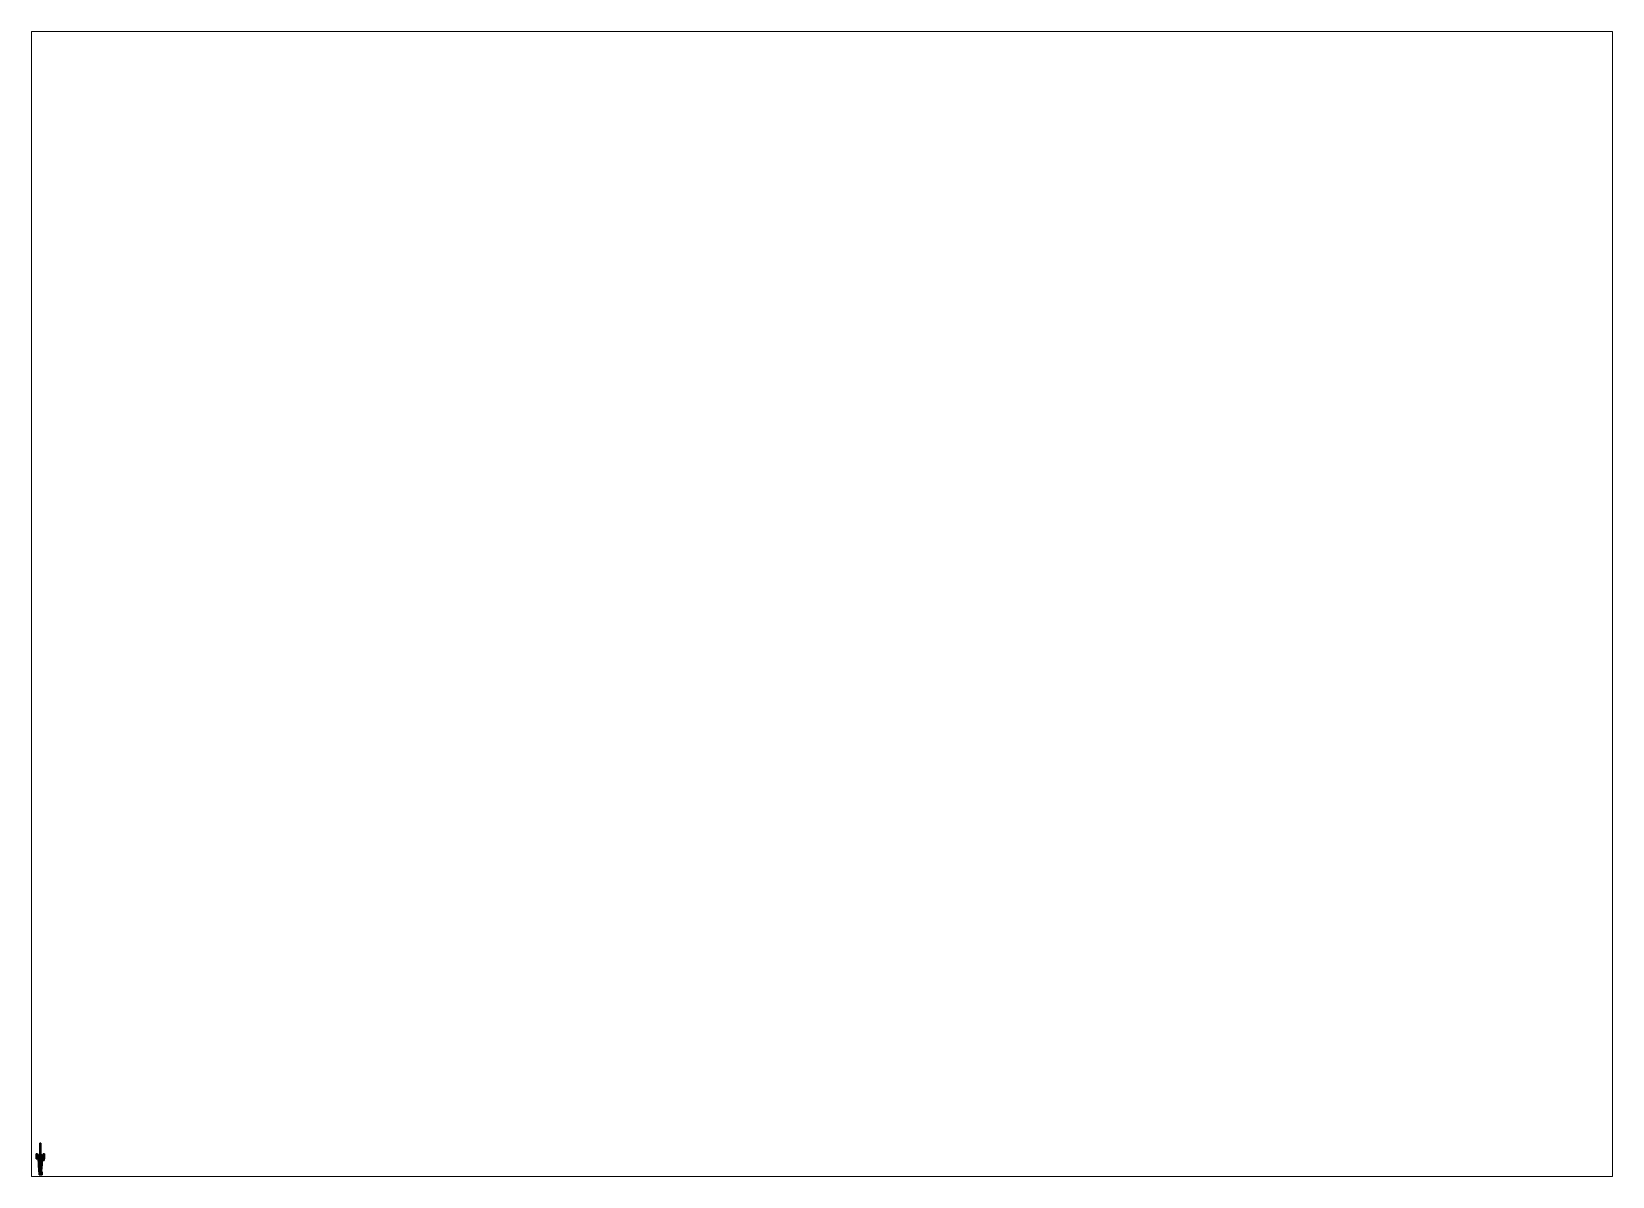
# Paper-space layout 'Layout1' of a CAD drawing. Header units: millimetres. Extents: x 28 to 251, y 20 to 181.
# The model-space entities are those that its viewports show. They can reach past a viewport. Long polylines and large blocks are cut down to what shows.
import ezdxf

# ---------------------------------------------------------------- set-up
doc = ezdxf.new("R2010")
doc.units = ezdxf.units.MM
for name, color, linetype in [('gun', 1, 'Continuous'), ('sleeve', 5, 'Continuous'), ('support', 6, 'Continuous'), ('turret', 3, 'Continuous'), ('wheels', 2, 'Continuous')]:
    doc.layers.add(name, color=color, linetype=linetype)

msp = doc.modelspace()

# ---------------------------------------------------------------- linework, layer by layer
for points in [[(-0.57, 0.16, 0.43), (-0.62, 0.14, 0.43), (-0.62, 0.14, 0.83), (-0.57, 0.16, 0.83)], [(-0.57, 0.06, 0.83), (-0.57, 0.16, 0.83), (-0.62, 0.14, 0.83), (-0.62, 0.09, 0.83)], [(-0.62, 0.14, 0.43), (-0.57, 0.16, 0.43), (-0.53, 0.14, 0.43), (-0.62, 0.09, 0.43)], [(-0.62, 0.14, 0.43), (-0.62, 0.09, 0.43), (-0.62, 0.09, 0.83), (-0.62, 0.14, 0.83)], [(-0.62, 0.09, 0.43), (-0.53, 0.14, 0.43), (-0.53, 0.09, 0.43), (-0.57, 0.06, 0.43)], [(-0.62, 0.09, 0.43), (-0.57, 0.06, 0.43), (-0.57, 0.06, 0.83), (-0.62, 0.09, 0.83)], [(-0.53, 0.14, 0.43), (-0.57, 0.16, 0.43), (-0.57, 0.16, 0.83), (-0.53, 0.14, 0.83)], [(-0.53, 0.09, 0.83), (-0.53, 0.14, 0.83), (-0.57, 0.16, 0.83), (-0.57, 0.06, 0.83)], [(0.57, 0.14, 0.48), (0.57, 0.14, 0.44), (-0.57, 0.14, 0.44), (-0.57, 0.14, 0.48)], [(-0.57, 0.14, 0.48), (-0.57, 0.14, 0.44), (-0.57, 0.08, 0.44), (-0.57, 0.08, 0.48)], [(-0.57, 0.14, 0.44), (0.57, 0.14, 0.44), (0.57, 0.08, 0.44), (-0.57, 0.08, 0.44)], [(-0.57, 0.08, 0.48), (0.57, 0.08, 0.48), (0.57, 0.14, 0.48), (-0.57, 0.14, 0.48)], [(-0.57, 0.06, 0.43), (-0.53, 0.09, 0.43), (-0.53, 0.09, 0.83), (-0.57, 0.06, 0.83)], [(-0.57, 0.08, 0.44), (0.57, 0.08, 0.44), (0.57, 0.08, 0.48), (-0.57, 0.08, 0.48)], [(-0.53, 0.09, 0.43), (-0.53, 0.14, 0.43), (-0.53, 0.14, 0.83), (-0.53, 0.09, 0.83)], [(0.16, 0.14, 0.54), (0.49, 0.14, 0.48), (-0.47, 0.14, 0.48), (-0.21, 0.14, 0.54)], [(-0.47, 0.08, 0.48), (0.49, 0.08, 0.48), (0.16, 0.08, 0.54), (-0.21, 0.08, 0.54)], [(-0.21, 0.14, 0.54), (-0.47, 0.14, 0.48), (-0.47, 0.08, 0.48), (-0.21, 0.08, 0.54)], [(-0.21, 0.19, 0.81), (-0.21, 0.27, 0.67), (-0.44, 0.27, 0.67), (-0.44, 0.19, 0.81)], [(-0.21, 0.27, 0.67), (-0.21, 0.19, 0.53), (-0.44, 0.19, 0.53), (-0.44, 0.27, 0.67)], [(-0.44, -0.05, 0.67), (-0.44, 0.27, 0.67), (-0.44, 0.19, 0.53), (-0.44, 0.03, 0.53)], [(-0.44, 0.03, 0.81), (-0.44, 0.19, 0.81), (-0.44, 0.27, 0.67), (-0.44, -0.05, 0.67)], [(-0.21, 0.03, 0.81), (-0.21, 0.19, 0.81), (-0.44, 0.19, 0.81), (-0.44, 0.03, 0.81)], [(-0.21, 0.19, 0.53), (-0.21, 0.03, 0.53), (-0.44, 0.03, 0.53), (-0.44, 0.19, 0.53)], [(-0.21, -0.05, 0.67), (-0.21, 0.03, 0.81), (-0.44, 0.03, 0.81), (-0.44, -0.05, 0.67)], [(-0.21, 0.03, 0.53), (-0.21, -0.05, 0.67), (-0.44, -0.05, 0.67), (-0.44, 0.03, 0.53)], [(-0.21, -0.05, 0.67), (-0.21, 0.27, 0.67), (-0.21, 0.19, 0.81), (-0.21, 0.03, 0.81)], [(-0.21, 0.03, 0.53), (-0.21, 0.19, 0.53), (-0.21, 0.27, 0.67), (-0.21, -0.05, 0.67)], [(-0.21, 0.08, 0.54), (0.16, 0.08, 0.54), (0.16, 0.14, 0.54), (-0.21, 0.14, 0.54)], [(-0.05, 0.06, 0.67), (-0.09, -0.02, 0.67), (-0.09, -0.02, 0.87), (-0.05, 0.06, 0.87)], [(0.09, -0.02, 0.67), (-0.09, -0.02, 0.67), (-0.05, 0.06, 0.67), (0.04, 0.06, 0.67)], [(0.04, 0.06, 0.67), (-0.05, 0.06, 0.67), (-0.05, 0.06, 0.87), (0.04, 0.06, 0.87)], [(1, 0, -6.46), (1, 0, -7.46), (0, 0, -7.46), (0, 0, -6.46)], [(1, 0, -7.46), (1, -1, -7.46), (0, -1, -7.46), (0, 0, -7.46)], [(0, 0, -7.46), (0, -1, -7.46), (0, -1, -6.46), (0, 0, -6.46)], [(0, 0, -6.46), (0, -1, -6.46), (1, -1, -6.46), (1, 0, -6.46)], [(0.09, -0.02, 0.67), (0.04, 0.06, 0.67), (0.04, 0.06, 0.87), (0.09, -0.02, 0.87)], [(0.16, 0.08, 0.54), (0.49, 0.08, 0.48), (0.49, 0.14, 0.48), (0.16, 0.14, 0.54)], [(0.44, 0.19, 0.81), (0.44, 0.27, 0.67), (0.21, 0.27, 0.67), (0.21, 0.19, 0.81)], [(0.44, 0.27, 0.67), (0.44, 0.19, 0.53), (0.21, 0.19, 0.53), (0.21, 0.27, 0.67)], [(0.21, 0.03, 0.81), (0.21, 0.19, 0.81), (0.21, 0.27, 0.67), (0.21, -0.05, 0.67)], [(0.21, -0.05, 0.67), (0.21, 0.27, 0.67), (0.21, 0.19, 0.53), (0.21, 0.03, 0.53)], [(0.44, 0.03, 0.81), (0.44, 0.19, 0.81), (0.21, 0.19, 0.81), (0.21, 0.03, 0.81)], [(0.44, 0.19, 0.53), (0.44, 0.03, 0.53), (0.21, 0.03, 0.53), (0.21, 0.19, 0.53)], [(0.44, -0.05, 0.67), (0.44, 0.03, 0.81), (0.21, 0.03, 0.81), (0.21, -0.05, 0.67)], [(0.44, 0.03, 0.53), (0.44, -0.05, 0.67), (0.21, -0.05, 0.67), (0.21, 0.03, 0.53)], [(0.44, 0.03, 0.53), (0.44, 0.19, 0.53), (0.44, 0.27, 0.67), (0.44, -0.05, 0.67)], [(0.44, -0.05, 0.67), (0.44, 0.27, 0.67), (0.44, 0.19, 0.81), (0.44, 0.03, 0.81)], [(0.57, 0.16, 0.43), (0.53, 0.14, 0.43), (0.53, 0.14, 0.83), (0.57, 0.16, 0.83)], [(0.57, 0.06, 0.83), (0.57, 0.16, 0.83), (0.53, 0.14, 0.83), (0.53, 0.09, 0.83)], [(0.53, 0.14, 0.43), (0.57, 0.16, 0.43), (0.62, 0.14, 0.43), (0.53, 0.09, 0.43)], [(0.53, 0.14, 0.43), (0.53, 0.09, 0.43), (0.53, 0.09, 0.83), (0.53, 0.14, 0.83)], [(0.53, 0.09, 0.43), (0.62, 0.14, 0.43), (0.62, 0.09, 0.43), (0.57, 0.06, 0.43)], [(0.53, 0.09, 0.43), (0.57, 0.06, 0.43), (0.57, 0.06, 0.83), (0.53, 0.09, 0.83)], [(0.62, 0.14, 0.43), (0.57, 0.16, 0.43), (0.57, 0.16, 0.83), (0.62, 0.14, 0.83)], [(0.62, 0.09, 0.83), (0.62, 0.14, 0.83), (0.57, 0.16, 0.83), (0.57, 0.06, 0.83)], [(0.57, 0.08, 0.48), (0.57, 0.08, 0.44), (0.57, 0.14, 0.44), (0.57, 0.14, 0.48)], [(0.57, 0.06, 0.43), (0.62, 0.09, 0.43), (0.62, 0.09, 0.83), (0.57, 0.06, 0.83)], [(0.62, 0.09, 0.43), (0.62, 0.14, 0.43), (0.62, 0.14, 0.83), (0.62, 0.09, 0.83)], [(1, -1, -6.46), (1, -1, -7.46), (1, 0, -7.46), (1, 0, -6.46)], [(0.6, -0.02, 0.78), (0.6, -0.02, 0.6), (-0.6, -0.02, 0.6), (-0.6, -0.02, 0.78)], [(-0.6, -0.02, 0.6), (-0.6, -0.33, 0.62), (-0.6, -0.33, 0.76), (-0.6, -0.02, 0.78)], [(0.6, -0.02, 0.6), (0.6, -0.33, 0.62), (-0.6, -0.33, 0.62), (-0.6, -0.02, 0.6)], [(-0.6, -0.02, 0.78), (-0.6, -0.33, 0.76), (0.6, -0.33, 0.76), (0.6, -0.02, 0.78)], [(-0.6, -0.33, 0.76), (-0.6, -0.33, 0.62), (0.6, -0.33, 0.62), (0.6, -0.33, 0.76)], [(-0.51, -0.27, 0.43), (-0.55, -0.31, 0.43), (-0.55, -0.31, 0.95), (-0.51, -0.27, 0.95)], [(-0.51, -0.27, 0.43), (-0.47, -0.31, 0.43), (-0.51, -0.35, 0.43), (-0.55, -0.31, 0.43)], [(-0.55, -0.31, 0.95), (-0.51, -0.35, 0.95), (-0.47, -0.31, 0.95), (-0.51, -0.27, 0.95)], [(-0.55, -0.31, 0.43), (-0.51, -0.35, 0.43), (-0.51, -0.35, 0.95), (-0.55, -0.31, 0.95)], [(-0.47, -0.31, 0.43), (-0.51, -0.27, 0.43), (-0.51, -0.27, 0.95), (-0.47, -0.31, 0.95)], [(-0.51, -0.35, 0.43), (-0.47, -0.31, 0.43), (-0.47, -0.31, 0.95), (-0.51, -0.35, 0.95)], [(-0.15, -0.33, 0.62), (-0.15, -0.84, 0.62), (-0.15, -0.84, 0.76), (-0.15, -0.33, 0.76)], [(0.15, -0.33, 0.76), (0.15, -0.33, 0.62), (-0.15, -0.33, 0.62), (-0.15, -0.33, 0.76)], [(0.15, -0.33, 0.62), (0.15, -0.84, 0.62), (-0.15, -0.84, 0.62), (-0.15, -0.33, 0.62)], [(-0.15, -0.33, 0.76), (-0.15, -0.84, 0.76), (0.15, -0.84, 0.76), (0.15, -0.33, 0.76)], [(-0.15, -0.84, 0.76), (-0.15, -0.84, 0.62), (0.15, -0.84, 0.62), (0.15, -0.84, 0.76)], [(-0.09, -0.02, 0.67), (-0.05, -0.1, 0.67), (-0.05, -0.1, 0.87), (-0.09, -0.02, 0.87)], [(0.04, -0.1, 0.67), (-0.05, -0.1, 0.67), (-0.09, -0.02, 0.67), (0.09, -0.02, 0.67)], [(-0.05, -0.1, 0.67), (0.04, -0.1, 0.67), (0.04, -0.1, 0.87), (-0.05, -0.1, 0.87)], [(0, -1, -6.46), (0, -1, -7.46), (1, -1, -7.46), (1, -1, -6.46)], [(0.04, -0.1, 0.67), (0.09, -0.02, 0.67), (0.09, -0.02, 0.87), (0.04, -0.1, 0.87)], [(0.15, -0.84, 0.76), (0.15, -0.84, 0.62), (0.15, -0.33, 0.62), (0.15, -0.33, 0.76)], [(0.51, -0.27, 0.43), (0.47, -0.31, 0.43), (0.47, -0.31, 0.95), (0.51, -0.27, 0.95)], [(0.51, -0.27, 0.43), (0.55, -0.31, 0.43), (0.51, -0.35, 0.43), (0.47, -0.31, 0.43)], [(0.47, -0.31, 0.95), (0.51, -0.35, 0.95), (0.55, -0.31, 0.95), (0.51, -0.27, 0.95)], [(0.47, -0.31, 0.43), (0.51, -0.35, 0.43), (0.51, -0.35, 0.95), (0.47, -0.31, 0.95)], [(0.55, -0.31, 0.43), (0.51, -0.27, 0.43), (0.51, -0.27, 0.95), (0.55, -0.31, 0.95)], [(0.51, -0.35, 0.43), (0.55, -0.31, 0.43), (0.55, -0.31, 0.95), (0.51, -0.35, 0.95)], [(0.6, -0.33, 0.76), (0.6, -0.33, 0.62), (0.6, -0.02, 0.6), (0.6, -0.02, 0.78)]]:
    msp.add_3dface(points)
at = {"layer": 'gun'}
for points in [[(-0.08, 1, 1.68), (-0.16, 1, 1.54), (-0.16, -0.59, 1.54), (-0.08, -0.59, 1.68)], [(-0.16, 1, 1.54), (-0.08, 1, 1.4), (-0.08, -0.59, 1.4), (-0.16, -0.59, 1.54)], [(0.16, 1, 1.54), (-0.16, 1, 1.54), (-0.08, 1, 1.68), (0.08, 1, 1.68)], [(0.08, 1, 1.4), (-0.08, 1, 1.4), (-0.16, 1, 1.54), (0.16, 1, 1.54)], [(-0.07, 2.01, 1.66), (-0.14, 2.01, 1.54), (-0.15, 1, 1.54), (-0.08, 1, 1.67)], [(-0.14, 2.01, 1.54), (-0.07, 2.01, 1.42), (-0.08, 1, 1.41), (-0.15, 1, 1.54)], [(0.14, 2.01, 1.54), (-0.14, 2.01, 1.54), (-0.07, 2.01, 1.66), (0.07, 2.01, 1.66)], [(0.07, 2.01, 1.42), (-0.07, 2.01, 1.42), (-0.14, 2.01, 1.54), (0.14, 2.01, 1.54)], [(-0.06, 3.65, 1.64), (-0.12, 3.65, 1.54), (-0.12, 2.01, 1.54), (-0.06, 2.01, 1.64)], [(-0.12, 3.65, 1.54), (-0.06, 3.65, 1.44), (-0.06, 2.01, 1.44), (-0.12, 2.01, 1.54)], [(0.12, 3.65, 1.54), (-0.12, 3.65, 1.54), (-0.06, 3.65, 1.64), (0.06, 3.65, 1.64)], [(0.06, 3.65, 1.44), (-0.06, 3.65, 1.44), (-0.12, 3.65, 1.54), (0.12, 3.65, 1.54)], [(-0.07, 2.01, 1.42), (0.07, 2.01, 1.42), (0.07, 1, 1.41), (-0.08, 1, 1.41)], [(0.08, 1, 1.68), (-0.08, 1, 1.68), (-0.08, -0.59, 1.68), (0.08, -0.59, 1.68)], [(-0.08, 1, 1.4), (0.08, 1, 1.4), (0.08, -0.59, 1.4), (-0.08, -0.59, 1.4)], [(0.07, 2.01, 1.66), (-0.07, 2.01, 1.66), (-0.08, 1, 1.67), (0.07, 1, 1.67)], [(0.06, 3.65, 1.64), (-0.06, 3.65, 1.64), (-0.06, 2.01, 1.64), (0.06, 2.01, 1.64)], [(-0.06, 3.65, 1.44), (0.06, 3.65, 1.44), (0.06, 2.01, 1.44), (-0.06, 2.01, 1.44)], [(-0.04, 0.96, 1.2), (0, 0.96, 1.16), (0, -0.48, 1.16), (-0.04, -0.48, 1.2)], [(0, 0.96, 1.23), (-0.04, 0.96, 1.2), (-0.04, -0.48, 1.2), (0, -0.48, 1.23)], [(0, 0.77, 1.88), (-0.04, 0.77, 1.84), (-0.04, -0.67, 1.84), (0, -0.67, 1.88)], [(-0.04, 0.77, 1.84), (0, 0.77, 1.8), (0, -0.67, 1.8), (-0.04, -0.67, 1.84)], [(0, 0.96, 1.16), (0.03, 0.96, 1.2), (0.03, -0.48, 1.2), (0, -0.48, 1.16)], [(0.03, 0.96, 1.2), (0, 0.96, 1.23), (0, -0.48, 1.23), (0.03, -0.48, 1.2)], [(0.03, 0.77, 1.84), (0, 0.77, 1.88), (0, -0.67, 1.88), (0.03, -0.67, 1.84)], [(0, 0.77, 1.8), (0.03, 0.77, 1.84), (0.03, -0.67, 1.84), (0, -0.67, 1.8)], [(0.12, 3.65, 1.54), (0.06, 3.65, 1.64), (0.06, 2.01, 1.64), (0.12, 2.01, 1.54)], [(0.06, 3.65, 1.44), (0.12, 3.65, 1.54), (0.12, 2.01, 1.54), (0.06, 2.01, 1.44)], [(0.14, 2.01, 1.54), (0.07, 2.01, 1.66), (0.07, 1, 1.67), (0.15, 1, 1.54)], [(0.07, 2.01, 1.42), (0.14, 2.01, 1.54), (0.15, 1, 1.54), (0.07, 1, 1.41)], [(0.16, 1, 1.54), (0.08, 1, 1.68), (0.08, -0.59, 1.68), (0.16, -0.59, 1.54)], [(0.08, 1, 1.4), (0.16, 1, 1.54), (0.16, -0.59, 1.54), (0.08, -0.59, 1.4)], [(0.21, -0.51, 1.74), (0.21, -0.51, 1.68), (-0.21, -0.51, 1.68), (-0.21, -0.51, 1.74)], [(-0.21, -0.51, 1.68), (-0.21, -0.59, 1.68), (-0.21, -0.59, 1.74), (-0.21, -0.51, 1.74)], [(0.21, -0.51, 1.68), (0.21, -0.59, 1.68), (-0.21, -0.59, 1.68), (-0.21, -0.51, 1.68)], [(-0.21, -0.51, 1.74), (-0.21, -0.93, 1.74), (0.21, -0.93, 1.74), (0.21, -0.51, 1.74)], [(-0.21, -0.59, 1.32), (-0.21, -0.93, 1.32), (-0.21, -0.93, 1.74), (-0.21, -0.59, 1.74)], [(0.21, -0.59, 1.68), (0.21, -0.59, 1.32), (-0.21, -0.59, 1.32), (-0.21, -0.59, 1.68)], [(0.21, -0.59, 1.32), (0.21, -0.93, 1.32), (-0.21, -0.93, 1.32), (-0.21, -0.59, 1.32)], [(-0.21, -0.93, 1.74), (-0.21, -0.93, 1.32), (0.21, -0.93, 1.32), (0.21, -0.93, 1.74)], [(-0.07, -0.48, 1.24), (-0.07, -0.8, 1.24), (-0.07, -0.8, 1.32), (-0.07, -0.48, 1.32)], [(0.07, -0.48, 1.32), (0.07, -0.48, 1.24), (-0.07, -0.48, 1.24), (-0.07, -0.48, 1.32)], [(-0.07, -0.48, 1.16), (-0.07, -0.67, 1.16), (-0.07, -0.8, 1.24), (-0.07, -0.48, 1.24)], [(0.07, -0.48, 1.24), (0.07, -0.48, 1.16), (-0.07, -0.48, 1.16), (-0.07, -0.48, 1.24)], [(0.07, -0.48, 1.16), (0.07, -0.67, 1.16), (-0.07, -0.67, 1.16), (-0.07, -0.48, 1.16)], [(-0.07, -0.67, 1.74), (-0.07, -0.84, 1.74), (-0.07, -0.84, 1.89), (-0.07, -0.67, 1.89)], [(0.07, -0.67, 1.89), (0.07, -0.67, 1.74), (-0.07, -0.67, 1.74), (-0.07, -0.67, 1.89)], [(-0.07, -0.67, 1.89), (-0.07, -0.84, 1.89), (0.07, -0.84, 1.89), (0.07, -0.67, 1.89)], [(-0.07, -0.8, 1.24), (-0.07, -0.67, 1.16), (0.07, -0.67, 1.16), (0.07, -0.8, 1.24)], [(-0.07, -0.8, 1.32), (-0.07, -0.8, 1.24), (0.07, -0.8, 1.24), (0.07, -0.8, 1.32)], [(0.07, -0.84, 1.74), (0.07, -0.84, 1.89), (-0.07, -0.84, 1.89), (-0.07, -0.84, 1.74)], [(0.07, -0.8, 1.32), (0.07, -0.8, 1.24), (0.07, -0.48, 1.24), (0.07, -0.48, 1.32)], [(0.07, -0.8, 1.24), (0.07, -0.67, 1.16), (0.07, -0.48, 1.16), (0.07, -0.48, 1.24)], [(0.07, -0.84, 1.89), (0.07, -0.84, 1.74), (0.07, -0.67, 1.74), (0.07, -0.67, 1.89)], [(0.21, -0.59, 1.74), (0.21, -0.59, 1.68), (0.21, -0.51, 1.68), (0.21, -0.51, 1.74)], [(0.21, -0.93, 1.74), (0.21, -0.93, 1.32), (0.21, -0.59, 1.32), (0.21, -0.59, 1.74)]]:
    msp.add_3dface(points, dxfattribs=at)
at = {"layer": 'sleeve'}
for points in [[(-0.06, 0.13, 1.09), (-0.27, -0.25, 1.35), (-0.27, -0.1, 1.35), (-0.06, 0.27, 1.09)], [(-0.06, 0.27, 1.09), (-0.27, -0.1, 1.35), (-0.22, -0.1, 1.35), (-0.02, 0.27, 1.09)], [(-0.02, 0.13, 1.09), (-0.22, -0.25, 1.35), (-0.27, -0.25, 1.35), (-0.06, 0.13, 1.09)], [(-0.22, -0.1, 1.35), (-0.22, -0.25, 1.35), (-0.02, 0.13, 1.09), (-0.02, 0.27, 1.09)], [(-0.09, 0.1, 1.19), (-0.09, 0.1, 1.09), (-0.14, 0.1, 1.09), (-0.14, 0.1, 1.19)], [(-0.14, 0.1, 1.09), (-0.14, -0.26, 1.09), (-0.14, -0.26, 1.19), (-0.14, 0.1, 1.19)], [(-0.09, 0.1, 1.09), (-0.09, -0.26, 1.09), (-0.14, -0.26, 1.09), (-0.14, 0.1, 1.09)], [(-0.14, 0.1, 1.19), (-0.14, -0.26, 1.19), (-0.09, -0.26, 1.19), (-0.09, 0.1, 1.19)], [(-0.07, 1, 1.27), (-0.07, 0.73, 1.27), (-0.13, 0.73, 1.44), (-0.13, 1, 1.44)], [(0.13, 1, 1.44), (0.07, 1, 1.27), (-0.07, 1, 1.27), (-0.13, 1, 1.44)], [(-0.13, 1, 1.44), (-0.13, 0.73, 1.44), (0.13, 0.73, 1.44), (0.13, 1, 1.44)], [(-0.13, 0.73, 1.44), (-0.07, 0.73, 1.27), (0.07, 0.73, 1.27), (0.13, 0.73, 1.44)], [(-0.06, 1.31, 1.09), (-0.12, 1.31, 1.19), (-0.06, 1.37, 1.19), (-0.03, 1.37, 1.14)], [(-0.12, 1.31, 1.19), (-0.06, 1.31, 1.29), (-0.03, 1.37, 1.24), (-0.06, 1.37, 1.19)], [(-0.06, 1.31, 1.29), (-0.12, 1.31, 1.19), (-0.12, 0.1, 1.19), (-0.06, 0.1, 1.29)], [(-0.12, 1.31, 1.19), (-0.06, 1.31, 1.09), (-0.06, 0.1, 1.09), (-0.12, 0.1, 1.19)], [(0.12, 0.1, 1.19), (0.06, 0.1, 1.29), (-0.06, 0.1, 1.29), (-0.12, 0.1, 1.19)], [(0.06, 0.1, 1.09), (0.12, 0.1, 1.19), (-0.12, 0.1, 1.19), (-0.06, 0.1, 1.09)], [(-0.05, 0.84, 1.96), (-0.1, 0.84, 1.87), (-0.1, -0.01, 1.87), (-0.05, -0.01, 1.96)], [(-0.1, 0.84, 1.87), (-0.05, 0.84, 1.78), (-0.05, -0.01, 1.78), (-0.1, -0.01, 1.87)], [(0.1, 0.84, 1.87), (-0.1, 0.84, 1.87), (-0.05, 0.84, 1.96), (0.05, 0.84, 1.96)], [(0.05, 0.84, 1.78), (-0.05, 0.84, 1.78), (-0.1, 0.84, 1.87), (0.1, 0.84, 1.87)], [(-0.09, -0.26, 1.19), (-0.09, -0.26, 1.09), (-0.09, 0.1, 1.09), (-0.09, 0.1, 1.19)], [(-0.04, 0.92, 1.78), (-0.07, 0.92, 1.84), (0, 0.97, 1.84)], [(-0.07, 0.92, 1.84), (-0.04, 0.92, 1.9), (0, 0.97, 1.84)], [(-0.04, 0.92, 1.9), (-0.07, 0.92, 1.84), (-0.07, 0.84, 1.84), (-0.04, 0.84, 1.9)], [(-0.07, 0.92, 1.84), (-0.04, 0.92, 1.78), (-0.04, 0.84, 1.78), (-0.07, 0.84, 1.84)], [(0.06, 1.31, 1.09), (-0.06, 1.31, 1.09), (-0.03, 1.37, 1.14), (0.03, 1.37, 1.14)], [(-0.06, 1.31, 1.29), (0.06, 1.31, 1.29), (0.03, 1.37, 1.24), (-0.03, 1.37, 1.24)], [(-0.03, 1.37, 1.24), (0.03, 1.37, 1.24), (0.06, 1.37, 1.19), (-0.06, 1.37, 1.19)], [(-0.06, 1.37, 1.19), (0.06, 1.37, 1.19), (0.03, 1.37, 1.14), (-0.03, 1.37, 1.14)], [(0.06, 1.31, 1.29), (-0.06, 1.31, 1.29), (-0.06, 0.1, 1.29), (0.06, 0.1, 1.29)], [(-0.06, 1.31, 1.09), (0.06, 1.31, 1.09), (0.06, 0.1, 1.09), (-0.06, 0.1, 1.09)], [(-0.02, 0.27, 1.09), (-0.02, 0.13, 1.09), (-0.06, 0.13, 1.09), (-0.06, 0.27, 1.09)], [(0.05, 0.84, 1.96), (-0.05, 0.84, 1.96), (-0.05, -0.01, 1.96), (0.05, -0.01, 1.96)], [(-0.05, 0.84, 1.78), (0.05, 0.84, 1.78), (0.05, -0.01, 1.78), (-0.05, -0.01, 1.78)], [(-0.04, 0.92, 1.9), (0.03, 0.92, 1.9), (0, 0.97, 1.84)], [(-0.04, 0.92, 1.78), (0.03, 0.92, 1.78), (0.03, 0.84, 1.78), (-0.04, 0.84, 1.78)], [(0.03, 0.92, 1.78), (-0.04, 0.92, 1.78), (0, 0.97, 1.84)], [(0.03, 0.92, 1.9), (-0.04, 0.92, 1.9), (-0.04, 0.84, 1.9), (0.03, 0.84, 1.9)], [(0.07, 0.92, 1.84), (0.03, 0.92, 1.78), (0, 0.97, 1.84)], [(0.03, 0.92, 1.9), (0.07, 0.92, 1.84), (0, 0.97, 1.84)], [(0.06, 0.27, 1.09), (0.06, 0.13, 1.09), (0.02, 0.13, 1.09), (0.02, 0.27, 1.09)], [(0.02, 0.13, 1.09), (0.22, -0.25, 1.35), (0.22, -0.1, 1.35), (0.02, 0.27, 1.09)], [(0.02, 0.27, 1.09), (0.22, -0.1, 1.35), (0.27, -0.1, 1.35), (0.06, 0.27, 1.09)], [(0.06, 0.13, 1.09), (0.27, -0.25, 1.35), (0.22, -0.25, 1.35), (0.02, 0.13, 1.09)], [(0.12, 1.31, 1.19), (0.06, 1.31, 1.09), (0.03, 1.37, 1.14), (0.06, 1.37, 1.19)], [(0.06, 1.31, 1.29), (0.12, 1.31, 1.19), (0.06, 1.37, 1.19), (0.03, 1.37, 1.24)], [(0.03, 0.92, 1.78), (0.07, 0.92, 1.84), (0.07, 0.84, 1.84), (0.03, 0.84, 1.78)], [(0.07, 0.92, 1.84), (0.03, 0.92, 1.9), (0.03, 0.84, 1.9), (0.07, 0.84, 1.84)], [(0.1, 0.84, 1.87), (0.05, 0.84, 1.96), (0.05, -0.01, 1.96), (0.1, -0.01, 1.87)], [(0.05, 0.84, 1.78), (0.1, 0.84, 1.87), (0.1, -0.01, 1.87), (0.05, -0.01, 1.78)], [(0.12, 1.31, 1.19), (0.06, 1.31, 1.29), (0.06, 0.1, 1.29), (0.12, 0.1, 1.19)], [(0.06, 1.31, 1.09), (0.12, 1.31, 1.19), (0.12, 0.1, 1.19), (0.06, 0.1, 1.09)], [(0.27, -0.1, 1.35), (0.27, -0.25, 1.35), (0.06, 0.13, 1.09), (0.06, 0.27, 1.09)], [(0.13, 0.73, 1.44), (0.07, 0.73, 1.27), (0.07, 1, 1.27), (0.13, 1, 1.44)], [(0.14, 0.1, 1.19), (0.14, 0.1, 1.09), (0.09, 0.1, 1.09), (0.09, 0.1, 1.19)], [(0.09, 0.1, 1.09), (0.09, -0.26, 1.09), (0.09, -0.26, 1.19), (0.09, 0.1, 1.19)], [(0.14, 0.1, 1.09), (0.14, -0.26, 1.09), (0.09, -0.26, 1.09), (0.09, 0.1, 1.09)], [(0.09, 0.1, 1.19), (0.09, -0.26, 1.19), (0.14, -0.26, 1.19), (0.14, 0.1, 1.19)], [(0.14, -0.26, 1.19), (0.14, -0.26, 1.09), (0.14, 0.1, 1.09), (0.14, 0.1, 1.19)], [(-0.27, -0.35, 1.57), (-0.27, -0.31, 1.51), (-0.45, -0.31, 1.51), (-0.45, -0.35, 1.57)], [(-0.27, -0.31, 1.51), (-0.27, -0.35, 1.45), (-0.45, -0.35, 1.45), (-0.45, -0.31, 1.51)], [(-0.45, -0.41, 1.57), (-0.45, -0.35, 1.57), (-0.45, -0.31, 1.51), (-0.45, -0.45, 1.51)], [(-0.45, -0.45, 1.51), (-0.45, -0.31, 1.51), (-0.45, -0.35, 1.45), (-0.45, -0.41, 1.45)], [(-0.27, -0.41, 1.57), (-0.27, -0.35, 1.57), (-0.45, -0.35, 1.57), (-0.45, -0.41, 1.57)], [(-0.27, -0.35, 1.45), (-0.27, -0.41, 1.45), (-0.45, -0.41, 1.45), (-0.45, -0.35, 1.45)], [(-0.27, -0.45, 1.51), (-0.27, -0.41, 1.57), (-0.45, -0.41, 1.57), (-0.45, -0.45, 1.51)], [(-0.27, -0.41, 1.45), (-0.27, -0.45, 1.51), (-0.45, -0.45, 1.51), (-0.45, -0.41, 1.45)], [(0, -0.01, 1.73), (-0.27, -0.01, 1.73), (-0.09, -0.01, 1.97), (0, -0.01, 1.99)], [(-0.09, -0.01, 1.97), (-0.27, -0.01, 1.73), (-0.27, -0.44, 1.73), (-0.09, -0.44, 1.97)], [(0, -0.44, 1.73), (-0.27, -0.44, 1.73), (-0.27, -0.01, 1.73), (0, -0.01, 1.73)], [(-0.27, -0.1, 1.73), (-0.27, -0.5, 1.73), (-0.22, -0.5, 1.73), (-0.22, -0.1, 1.73)], [(-0.22, -0.1, 1.73), (-0.22, -0.1, 1.57), (-0.27, -0.1, 1.57), (-0.27, -0.1, 1.73)], [(-0.27, -0.1, 1.57), (-0.27, -0.5, 1.57), (-0.27, -0.5, 1.73), (-0.27, -0.1, 1.73)], [(-0.22, -0.1, 1.57), (-0.22, -0.1, 1.35), (-0.27, -0.1, 1.35), (-0.27, -0.1, 1.57)], [(-0.27, -0.1, 1.35), (-0.27, -0.42, 1.35), (-0.27, -0.5, 1.57), (-0.27, -0.1, 1.57)], [(-0.22, -0.25, 1.35), (-0.22, -0.42, 1.35), (-0.27, -0.42, 1.35), (-0.27, -0.25, 1.35)], [(-0.27, -0.5, 1.57), (-0.27, -0.42, 1.35), (-0.22, -0.42, 1.35), (-0.22, -0.5, 1.57)], [(-0.09, -0.44, 1.97), (-0.27, -0.44, 1.73), (0, -0.44, 1.73), (0, -0.44, 1.99)], [(-0.27, -0.5, 1.73), (-0.27, -0.5, 1.57), (-0.22, -0.5, 1.57), (-0.22, -0.5, 1.73)], [(-0.22, -0.5, 1.73), (-0.22, -0.5, 1.57), (-0.22, -0.1, 1.57), (-0.22, -0.1, 1.73)], [(-0.22, -0.5, 1.57), (-0.22, -0.42, 1.35), (-0.22, -0.1, 1.35), (-0.22, -0.1, 1.57)], [(-0.14, -0.26, 1.09), (-0.14, -0.46, 1.09), (-0.14, -0.46, 1.31), (-0.14, -0.26, 1.19)], [(-0.09, -0.26, 1.09), (-0.09, -0.46, 1.09), (-0.14, -0.46, 1.09), (-0.14, -0.26, 1.09)], [(-0.14, -0.26, 1.19), (-0.14, -0.46, 1.31), (-0.09, -0.46, 1.31), (-0.09, -0.26, 1.19)], [(-0.14, -0.46, 1.09), (-0.14, -1.98, 1.09), (-0.14, -1.98, 1.31), (-0.14, -0.46, 1.31)], [(-0.09, -0.46, 1.09), (-0.09, -1.98, 1.09), (-0.14, -1.98, 1.09), (-0.14, -0.46, 1.09)], [(-0.14, -0.46, 1.31), (-0.14, -1.98, 1.31), (-0.09, -1.98, 1.31), (-0.09, -0.46, 1.31)], [(-0.14, -1.98, 1.09), (-0.14, -2.04, 1.14), (-0.14, -2.04, 1.31), (-0.14, -1.98, 1.31)], [(-0.09, -1.98, 1.09), (-0.09, -2.04, 1.14), (-0.14, -2.04, 1.14), (-0.14, -1.98, 1.09)], [(-0.14, -1.98, 1.31), (-0.14, -2.04, 1.31), (-0.09, -2.04, 1.31), (-0.09, -1.98, 1.31)], [(-0.14, -2.04, 1.31), (-0.14, -2.04, 1.14), (-0.09, -2.04, 1.14), (-0.09, -2.04, 1.31)], [(-0.05, -0.44, 1.96), (-0.1, -0.44, 1.87), (-0.1, -0.57, 1.87), (-0.05, -0.57, 1.96)], [(-0.1, -0.44, 1.87), (-0.05, -0.44, 1.78), (-0.05, -0.57, 1.78), (-0.1, -0.57, 1.87)], [(0.05, -0.57, 1.96), (-0.05, -0.57, 1.96), (-0.1, -0.57, 1.87), (0.1, -0.57, 1.87)], [(0.1, -0.57, 1.87), (-0.1, -0.57, 1.87), (-0.05, -0.57, 1.78), (0.05, -0.57, 1.78)], [(0, -0.01, 1.99), (-0.09, -0.01, 1.97), (-0.09, -0.44, 1.97), (0, -0.44, 1.99)], [(-0.09, -0.46, 1.31), (-0.09, -0.46, 1.09), (-0.09, -0.26, 1.09), (-0.09, -0.26, 1.19)], [(-0.09, -1.98, 1.31), (-0.09, -1.98, 1.09), (-0.09, -0.46, 1.09), (-0.09, -0.46, 1.31)], [(-0.09, -2.04, 1.31), (-0.09, -2.04, 1.14), (-0.09, -1.98, 1.09), (-0.09, -1.98, 1.31)], [(0.05, -0.44, 1.96), (-0.05, -0.44, 1.96), (-0.05, -0.57, 1.96), (0.05, -0.57, 1.96)], [(-0.05, -0.44, 1.78), (0.05, -0.44, 1.78), (0.05, -0.57, 1.78), (-0.05, -0.57, 1.78)], [(0.09, -0.01, 1.97), (0.27, -0.01, 1.73), (0, -0.01, 1.73), (0, -0.01, 1.99)], [(0, -0.01, 1.73), (0.27, -0.01, 1.73), (0.27, -0.44, 1.73), (0, -0.44, 1.73)], [(0, -0.44, 1.99), (0.09, -0.44, 1.97), (0.09, -0.01, 1.97), (0, -0.01, 1.99)], [(0, -0.44, 1.73), (0.27, -0.44, 1.73), (0.09, -0.44, 1.97), (0, -0.44, 1.99)], [(0.1, -0.44, 1.87), (0.05, -0.44, 1.96), (0.05, -0.57, 1.96), (0.1, -0.57, 1.87)], [(0.05, -0.44, 1.78), (0.1, -0.44, 1.87), (0.1, -0.57, 1.87), (0.05, -0.57, 1.78)], [(0.09, -0.44, 1.97), (0.27, -0.44, 1.73), (0.27, -0.01, 1.73), (0.09, -0.01, 1.97)], [(0.09, -0.26, 1.09), (0.09, -0.46, 1.09), (0.09, -0.46, 1.31), (0.09, -0.26, 1.19)], [(0.14, -0.26, 1.09), (0.14, -0.46, 1.09), (0.09, -0.46, 1.09), (0.09, -0.26, 1.09)], [(0.09, -0.26, 1.19), (0.09, -0.46, 1.31), (0.14, -0.46, 1.31), (0.14, -0.26, 1.19)], [(0.09, -0.46, 1.09), (0.09, -1.98, 1.09), (0.09, -1.98, 1.31), (0.09, -0.46, 1.31)], [(0.14, -0.46, 1.09), (0.14, -1.98, 1.09), (0.09, -1.98, 1.09), (0.09, -0.46, 1.09)], [(0.09, -0.46, 1.31), (0.09, -1.98, 1.31), (0.14, -1.98, 1.31), (0.14, -0.46, 1.31)], [(0.09, -1.98, 1.09), (0.09, -2.04, 1.14), (0.09, -2.04, 1.31), (0.09, -1.98, 1.31)], [(0.14, -1.98, 1.09), (0.14, -2.04, 1.14), (0.09, -2.04, 1.14), (0.09, -1.98, 1.09)], [(0.09, -1.98, 1.31), (0.09, -2.04, 1.31), (0.14, -2.04, 1.31), (0.14, -1.98, 1.31)], [(0.09, -2.04, 1.31), (0.09, -2.04, 1.14), (0.14, -2.04, 1.14), (0.14, -2.04, 1.31)], [(0.14, -0.46, 1.31), (0.14, -0.46, 1.09), (0.14, -0.26, 1.09), (0.14, -0.26, 1.19)], [(0.14, -1.98, 1.31), (0.14, -1.98, 1.09), (0.14, -0.46, 1.09), (0.14, -0.46, 1.31)], [(0.14, -2.04, 1.31), (0.14, -2.04, 1.14), (0.14, -1.98, 1.09), (0.14, -1.98, 1.31)], [(0.22, -0.1, 1.35), (0.22, -0.42, 1.35), (0.22, -0.5, 1.57), (0.22, -0.1, 1.57)], [(0.27, -0.1, 1.57), (0.27, -0.1, 1.35), (0.22, -0.1, 1.35), (0.22, -0.1, 1.57)], [(0.22, -0.1, 1.57), (0.22, -0.5, 1.57), (0.22, -0.5, 1.73), (0.22, -0.1, 1.73)], [(0.27, -0.1, 1.73), (0.27, -0.1, 1.57), (0.22, -0.1, 1.57), (0.22, -0.1, 1.73)], [(0.22, -0.1, 1.73), (0.22, -0.5, 1.73), (0.27, -0.5, 1.73), (0.27, -0.1, 1.73)], [(0.27, -0.25, 1.35), (0.27, -0.42, 1.35), (0.22, -0.42, 1.35), (0.22, -0.25, 1.35)], [(0.22, -0.5, 1.57), (0.22, -0.42, 1.35), (0.27, -0.42, 1.35), (0.27, -0.5, 1.57)], [(0.22, -0.5, 1.73), (0.22, -0.5, 1.57), (0.27, -0.5, 1.57), (0.27, -0.5, 1.73)], [(0.27, -0.5, 1.57), (0.27, -0.42, 1.35), (0.27, -0.1, 1.35), (0.27, -0.1, 1.57)], [(0.27, -0.5, 1.73), (0.27, -0.5, 1.57), (0.27, -0.1, 1.57), (0.27, -0.1, 1.73)], [(0.45, -0.35, 1.57), (0.45, -0.31, 1.51), (0.27, -0.31, 1.51), (0.27, -0.35, 1.57)], [(0.45, -0.31, 1.51), (0.45, -0.35, 1.45), (0.27, -0.35, 1.45), (0.27, -0.31, 1.51)], [(0.45, -0.41, 1.57), (0.45, -0.35, 1.57), (0.27, -0.35, 1.57), (0.27, -0.41, 1.57)], [(0.45, -0.35, 1.45), (0.45, -0.41, 1.45), (0.27, -0.41, 1.45), (0.27, -0.35, 1.45)], [(0.45, -0.45, 1.51), (0.45, -0.41, 1.57), (0.27, -0.41, 1.57), (0.27, -0.45, 1.51)], [(0.45, -0.41, 1.45), (0.45, -0.45, 1.51), (0.27, -0.45, 1.51), (0.27, -0.41, 1.45)], [(0.45, -0.45, 1.51), (0.45, -0.31, 1.51), (0.45, -0.35, 1.57), (0.45, -0.41, 1.57)], [(0.45, -0.41, 1.45), (0.45, -0.35, 1.45), (0.45, -0.31, 1.51), (0.45, -0.45, 1.51)]]:
    msp.add_3dface(points, dxfattribs=at)
at = {"layer": 'support'}
for points in [[(-0.61, -0.21, 0.93), (-0.4, -0.21, 0.93), (-0.47, -0.14, 0.93), (-0.56, -0.14, 0.93)], [(-0.47, -0.14, 0.86), (-0.4, -0.21, 0.86), (-0.61, -0.21, 0.86), (-0.56, -0.14, 0.86)], [(-0.56, -0.14, 0.86), (-0.61, -0.21, 0.86), (-0.61, -0.21, 0.93), (-0.56, -0.14, 0.93)], [(-0.56, -0.14, 0.45), (-0.61, -0.21, 0.45), (-0.61, -0.21, 0.52), (-0.56, -0.14, 0.52)], [(-0.47, -0.14, 0.45), (-0.4, -0.21, 0.45), (-0.61, -0.21, 0.45), (-0.56, -0.14, 0.45)], [(-0.61, -0.21, 0.52), (-0.4, -0.21, 0.52), (-0.47, -0.14, 0.52), (-0.56, -0.14, 0.52)], [(-0.61, -0.32, 0.93), (-0.39, -0.32, 0.93), (-0.4, -0.21, 0.93), (-0.61, -0.21, 0.93)], [(-0.4, -0.21, 0.86), (-0.39, -0.32, 0.86), (-0.61, -0.32, 0.86), (-0.61, -0.21, 0.86)], [(-0.61, -0.21, 0.86), (-0.61, -0.32, 0.86), (-0.61, -0.32, 0.93), (-0.61, -0.21, 0.93)], [(-0.61, -0.21, 0.45), (-0.61, -0.32, 0.45), (-0.61, -0.32, 0.52), (-0.61, -0.21, 0.52)], [(-0.4, -0.21, 0.45), (-0.39, -0.32, 0.45), (-0.61, -0.32, 0.45), (-0.61, -0.21, 0.45)], [(-0.61, -0.32, 0.52), (-0.39, -0.32, 0.52), (-0.4, -0.21, 0.52), (-0.61, -0.21, 0.52)], [(-0.6, -0.43, 0.93), (-0.38, -0.43, 0.93), (-0.39, -0.32, 0.93), (-0.61, -0.32, 0.93)], [(-0.39, -0.32, 0.86), (-0.38, -0.43, 0.76), (-0.6, -0.43, 0.76), (-0.61, -0.32, 0.86)], [(-0.61, -0.32, 0.86), (-0.6, -0.43, 0.76), (-0.6, -0.43, 0.93), (-0.61, -0.32, 0.93)], [(-0.61, -0.32, 0.45), (-0.6, -0.43, 0.45), (-0.6, -0.43, 0.63), (-0.61, -0.32, 0.52)], [(-0.39, -0.32, 0.45), (-0.38, -0.43, 0.45), (-0.6, -0.43, 0.45), (-0.61, -0.32, 0.45)], [(-0.6, -0.43, 0.63), (-0.38, -0.43, 0.63), (-0.39, -0.32, 0.52), (-0.61, -0.32, 0.52)], [(-0.38, -0.43, 0.45), (-0.27, -2.02, 0.27), (-0.48, -2.02, 0.27), (-0.6, -0.43, 0.45)], [(-0.48, -2.02, 0.63), (-0.27, -2.02, 0.63), (-0.38, -0.43, 0.93), (-0.6, -0.43, 0.93)], [(-0.6, -0.43, 0.93), (-0.38, -0.43, 0.93), (-0.38, -0.43, 0.45), (-0.6, -0.43, 0.45)], [(-0.6, -0.43, 0.45), (-0.48, -2.02, 0.27), (-0.48, -2.02, 0.63), (-0.6, -0.43, 0.93)], [(-0.5, -0.13, 0.86), (-0.47, -0.14, 0.86), (-0.56, -0.14, 0.86), (-0.53, -0.13, 0.86)], [(-0.56, -0.14, 0.93), (-0.47, -0.14, 0.93), (-0.5, -0.13, 0.93), (-0.53, -0.13, 0.93)], [(-0.53, -0.13, 0.86), (-0.56, -0.14, 0.86), (-0.56, -0.14, 0.93), (-0.53, -0.13, 0.93)], [(-0.53, -0.13, 0.45), (-0.56, -0.14, 0.45), (-0.56, -0.14, 0.52), (-0.53, -0.13, 0.52)], [(-0.5, -0.13, 0.45), (-0.47, -0.14, 0.45), (-0.56, -0.14, 0.45), (-0.53, -0.13, 0.45)], [(-0.56, -0.14, 0.52), (-0.47, -0.14, 0.52), (-0.5, -0.13, 0.52), (-0.53, -0.13, 0.52)], [(-0.53, -0.13, 0.93), (-0.5, -0.13, 0.93), (-0.5, -0.13, 0.86), (-0.53, -0.13, 0.86)], [(-0.53, -0.13, 0.52), (-0.5, -0.13, 0.52), (-0.5, -0.13, 0.45), (-0.53, -0.13, 0.45)], [(-0.5, -0.13, 0.93), (-0.47, -0.14, 0.93), (-0.47, -0.14, 0.86), (-0.5, -0.13, 0.86)], [(-0.5, -0.13, 0.52), (-0.47, -0.14, 0.52), (-0.47, -0.14, 0.45), (-0.5, -0.13, 0.45)], [(-0.36, -3.86, 0.3), (-0.14, -3.84, 0.3), (-0.27, -2.02, 0.63), (-0.48, -2.02, 0.63)], [(-0.27, -2.02, 0.27), (-0.14, -3.84, 0.07), (-0.36, -3.86, 0.06), (-0.48, -2.02, 0.27)], [(-0.48, -2.02, 0.27), (-0.36, -3.86, 0.06), (-0.36, -3.86, 0.3), (-0.48, -2.02, 0.63)], [(-0.47, -0.14, 0.93), (-0.4, -0.21, 0.93), (-0.4, -0.21, 0.86), (-0.47, -0.14, 0.86)], [(-0.47, -0.14, 0.52), (-0.4, -0.21, 0.52), (-0.4, -0.21, 0.45), (-0.47, -0.14, 0.45)], [(-0.4, -0.21, 0.93), (-0.39, -0.32, 0.93), (-0.39, -0.32, 0.86), (-0.4, -0.21, 0.86)], [(-0.4, -0.21, 0.52), (-0.39, -0.32, 0.52), (-0.39, -0.32, 0.45), (-0.4, -0.21, 0.45)], [(-0.39, -0.32, 0.93), (-0.38, -0.43, 0.93), (-0.38, -0.43, 0.76), (-0.39, -0.32, 0.86)], [(-0.39, -0.32, 0.52), (-0.38, -0.43, 0.63), (-0.38, -0.43, 0.45), (-0.39, -0.32, 0.45)], [(-0.38, -0.43, 0.93), (-0.27, -2.02, 0.63), (-0.27, -2.02, 0.27), (-0.38, -0.43, 0.45)], [(-0.36, -3.86, 0.06), (-0.14, -3.84, 0.07), (-0.14, -3.84, 0.3), (-0.36, -3.86, 0.3)], [(-0.36, -4, 0.28), (-0.16, -3.96, 0.28), (-0.16, -3.84, 0.3), (-0.36, -3.86, 0.3)], [(-0.16, -3.84, 0.07), (-0.16, -3.96, 0.05), (-0.36, -4, 0.05), (-0.36, -3.86, 0.06)], [(-0.36, -3.86, 0.06), (-0.36, -4, 0.05), (-0.36, -4, 0.28), (-0.36, -3.86, 0.3)], [(-0.36, -4, 0.28), (-0.26, -4.18, 0.28), (-0.14, -4, 0.28), (-0.16, -3.96, 0.28)], [(-0.14, -4, 0.05), (-0.26, -4.18, 0.05), (-0.36, -4, 0.05), (-0.16, -3.96, 0.05)], [(-0.36, -4, 0.05), (-0.26, -4.18, 0.05), (-0.26, -4.18, 0.28), (-0.36, -4, 0.28)], [(0.09, -4.12, 0.2), (0.09, -4.01, 0.02), (-0.28, -4.01, 0.02), (-0.28, -4.12, 0.2)], [(-0.28, -4.01, 0.02), (-0.28, -4.18, 0.03), (-0.28, -4.23, 0.1), (-0.28, -4.12, 0.2)], [(-0.28, -4.05, -0.23), (-0.28, -4.39, -0.51), (-0.28, -4.18, -0.16), (-0.28, -4.01, -0.16)], [(-0.28, -4.01, -0.16), (-0.28, -4.18, -0.16), (-0.28, -4.18, 0.03), (-0.28, -4.01, 0.02)], [(0.09, -4.01, 0.02), (0.09, -4.01, -0.16), (-0.28, -4.01, -0.16), (-0.28, -4.01, 0.02)], [(0.09, -4.01, -0.16), (0.09, -4.05, -0.23), (-0.28, -4.05, -0.23), (-0.28, -4.01, -0.16)], [(0.09, -4.05, -0.23), (0.09, -4.39, -0.51), (-0.28, -4.39, -0.51), (-0.28, -4.05, -0.23)], [(-0.28, -4.12, 0.2), (-0.28, -4.23, 0.1), (0.09, -4.23, 0.1), (0.09, -4.12, 0.2)], [(0.09, -4.48, 0.2), (-0.28, -4.48, 0.2), (-0.28, -4.16, 0.2), (0.09, -4.16, 0.2)], [(-0.28, -4.48, 0.2), (0.09, -4.48, 0.2), (0.09, -4.16, 0.2), (-0.28, -4.16, 0.2)], [(-0.28, -4.18, -0.16), (-0.28, -4.39, -0.51), (0.09, -4.39, -0.51), (0.09, -4.18, -0.16)], [(-0.28, -4.18, 0.03), (-0.28, -4.18, -0.16), (0.09, -4.18, -0.16), (0.09, -4.18, 0.03)], [(-0.28, -4.23, 0.1), (-0.28, -4.18, 0.03), (0.09, -4.18, 0.03), (0.09, -4.23, 0.1)], [(-0.27, -2.02, 0.63), (-0.14, -3.84, 0.3), (-0.14, -3.84, 0.07), (-0.27, -2.02, 0.27)], [(-0.03, -2.52, 0.39), (-0.24, -2.53, 0.39), (-0.26, -2.22, 0.39), (-0.05, -2.2, 0.39)], [(-0.24, -2.53, 0.39), (-0.03, -2.52, 0.39), (-0.05, -2.2, 0.39), (-0.26, -2.22, 0.39)], [(-0.1, -4.01, 0.05), (-0.1, -4.2, 0.05), (-0.26, -4.18, 0.05), (-0.14, -4, 0.05)], [(-0.26, -4.18, 0.28), (-0.1, -4.2, 0.28), (-0.1, -4.01, 0.28), (-0.14, -4, 0.28)], [(-0.26, -4.18, 0.05), (-0.1, -4.2, 0.05), (-0.1, -4.2, 0.28), (-0.26, -4.18, 0.28)], [(-0.16, -3.84, 0.3), (-0.16, -3.96, 0.28), (-0.16, -3.96, 0.05), (-0.16, -3.84, 0.07)], [(-0.16, -3.96, 0.28), (-0.14, -4, 0.28), (-0.14, -4, 0.05), (-0.16, -3.96, 0.05)], [(-0.14, -4, 0.28), (-0.1, -4.01, 0.28), (-0.1, -4.01, 0.05), (-0.14, -4, 0.05)], [(-0.1, -4.2, 0.28), (-0.01, -4.2, 0.28), (-0.01, -4.01, 0.28), (-0.1, -4.01, 0.28)], [(-0.01, -4.01, 0.05), (-0.01, -4.2, 0.05), (-0.1, -4.2, 0.05), (-0.1, -4.01, 0.05)], [(-0.1, -4.01, 0.28), (-0.01, -4.01, 0.28), (-0.01, -4.01, 0.05), (-0.1, -4.01, 0.05)], [(-0.1, -4.2, 0.05), (-0.01, -4.2, 0.05), (-0.01, -4.2, 0.28), (-0.1, -4.2, 0.28)], [(-0.01, -4.01, 0.28), (-0.01, -4.2, 0.28), (-0.01, -4.2, 0.05), (-0.01, -4.01, 0.05)], [(0.01, -2.52, 0.39), (0.23, -2.53, 0.39), (0.24, -2.22, 0.39), (0.03, -2.2, 0.39)], [(0.23, -2.53, 0.39), (0.01, -2.52, 0.39), (0.03, -2.2, 0.39), (0.24, -2.22, 0.39)], [(0.01, -4.2, 0.28), (0.1, -4.2, 0.28), (0.1, -4.01, 0.28), (0.01, -4.01, 0.28)], [(0.1, -4.01, 0.05), (0.1, -4.2, 0.05), (0.01, -4.2, 0.05), (0.01, -4.01, 0.05)], [(0.01, -4.01, 0.28), (0.1, -4.01, 0.28), (0.1, -4.01, 0.05), (0.01, -4.01, 0.05)], [(0.01, -4.01, 0.05), (0.01, -4.2, 0.05), (0.01, -4.2, 0.28), (0.01, -4.01, 0.28)], [(0.01, -4.2, 0.05), (0.1, -4.2, 0.05), (0.1, -4.2, 0.28), (0.01, -4.2, 0.28)], [(0.09, -4.23, 0.1), (0.09, -4.18, 0.03), (0.09, -4.01, 0.02), (0.09, -4.12, 0.2)], [(0.09, -4.18, -0.16), (0.09, -4.39, -0.51), (0.09, -4.05, -0.23), (0.09, -4.01, -0.16)], [(0.09, -4.18, 0.03), (0.09, -4.18, -0.16), (0.09, -4.01, -0.16), (0.09, -4.01, 0.02)], [(0.15, -3.98, 0.05), (0.27, -4.18, 0.05), (0.1, -4.2, 0.05), (0.1, -4.01, 0.05)], [(0.1, -4.2, 0.28), (0.27, -4.18, 0.28), (0.15, -3.98, 0.28), (0.1, -4.01, 0.28)], [(0.1, -4.01, 0.28), (0.15, -3.98, 0.28), (0.15, -3.98, 0.05), (0.1, -4.01, 0.05)], [(0.1, -4.2, 0.05), (0.27, -4.18, 0.05), (0.27, -4.18, 0.28), (0.1, -4.2, 0.28)], [(0.13, -3.82, 0.3), (0.36, -3.82, 0.3), (0.48, -2.02, 0.63), (0.26, -2.02, 0.63)], [(0.48, -2.02, 0.27), (0.36, -3.82, 0.07), (0.13, -3.82, 0.07), (0.26, -2.02, 0.27)], [(0.26, -2.02, 0.27), (0.13, -3.82, 0.07), (0.13, -3.82, 0.3), (0.26, -2.02, 0.63)], [(0.13, -3.82, 0.07), (0.36, -3.82, 0.07), (0.36, -3.82, 0.3), (0.13, -3.82, 0.3)], [(0.13, -4.05, -0.23), (0.13, -4.39, -0.51), (0.13, -4.18, -0.16), (0.13, -4.01, -0.16)], [(0.5, -4.01, -0.16), (0.5, -4.05, -0.23), (0.13, -4.05, -0.23), (0.13, -4.01, -0.16)], [(0.13, -4.01, -0.16), (0.13, -4.18, -0.16), (0.13, -4.18, 0.03), (0.13, -4.01, 0.02)], [(0.5, -4.01, 0.02), (0.5, -4.01, -0.16), (0.13, -4.01, -0.16), (0.13, -4.01, 0.02)], [(0.5, -4.12, 0.2), (0.5, -4.01, 0.02), (0.13, -4.01, 0.02), (0.13, -4.12, 0.2)], [(0.13, -4.01, 0.02), (0.13, -4.18, 0.03), (0.13, -4.23, 0.1), (0.13, -4.12, 0.2)], [(0.5, -4.05, -0.23), (0.5, -4.39, -0.51), (0.13, -4.39, -0.51), (0.13, -4.05, -0.23)], [(0.13, -4.12, 0.2), (0.13, -4.23, 0.1), (0.5, -4.23, 0.1), (0.5, -4.12, 0.2)], [(0.13, -4.48, 0.2), (0.5, -4.48, 0.2), (0.5, -4.16, 0.2), (0.13, -4.16, 0.2)], [(0.5, -4.48, 0.2), (0.13, -4.48, 0.2), (0.13, -4.16, 0.2), (0.5, -4.16, 0.2)], [(0.13, -4.18, -0.16), (0.13, -4.39, -0.51), (0.5, -4.39, -0.51), (0.5, -4.18, -0.16)], [(0.13, -4.18, 0.03), (0.13, -4.18, -0.16), (0.5, -4.18, -0.16), (0.5, -4.18, 0.03)], [(0.13, -4.23, 0.1), (0.13, -4.18, 0.03), (0.5, -4.18, 0.03), (0.5, -4.23, 0.1)], [(0.27, -4.18, 0.28), (0.32, -3.97, 0.28), (0.16, -3.94, 0.28), (0.15, -3.98, 0.28)], [(0.16, -3.94, 0.05), (0.32, -3.97, 0.05), (0.27, -4.18, 0.05), (0.15, -3.98, 0.05)], [(0.15, -3.98, 0.28), (0.16, -3.94, 0.28), (0.16, -3.94, 0.05), (0.15, -3.98, 0.05)], [(0.32, -3.97, 0.28), (0.32, -3.82, 0.3), (0.16, -3.82, 0.3), (0.16, -3.94, 0.28)], [(0.16, -3.82, 0.07), (0.32, -3.82, 0.07), (0.32, -3.97, 0.05), (0.16, -3.94, 0.05)], [(0.16, -3.94, 0.28), (0.16, -3.82, 0.3), (0.16, -3.82, 0.07), (0.16, -3.94, 0.05)], [(0.26, -2.02, 0.63), (0.48, -2.02, 0.63), (0.59, -0.43, 0.93), (0.38, -0.43, 0.93)], [(0.59, -0.43, 0.45), (0.48, -2.02, 0.27), (0.26, -2.02, 0.27), (0.38, -0.43, 0.45)], [(0.38, -0.43, 0.45), (0.26, -2.02, 0.27), (0.26, -2.02, 0.63), (0.38, -0.43, 0.93)], [(0.27, -4.18, 0.05), (0.32, -3.97, 0.05), (0.32, -3.97, 0.28), (0.27, -4.18, 0.28)], [(0.32, -3.97, 0.05), (0.32, -3.82, 0.07), (0.32, -3.82, 0.3), (0.32, -3.97, 0.28)], [(0.48, -2.02, 0.63), (0.36, -3.82, 0.3), (0.36, -3.82, 0.07), (0.48, -2.02, 0.27)], [(0.38, -0.32, 0.93), (0.6, -0.32, 0.93), (0.6, -0.21, 0.93), (0.39, -0.21, 0.93)], [(0.6, -0.21, 0.86), (0.6, -0.32, 0.86), (0.38, -0.32, 0.86), (0.39, -0.21, 0.86)], [(0.39, -0.21, 0.86), (0.38, -0.32, 0.86), (0.38, -0.32, 0.93), (0.39, -0.21, 0.93)], [(0.39, -0.21, 0.45), (0.38, -0.32, 0.45), (0.38, -0.32, 0.52), (0.39, -0.21, 0.52)], [(0.6, -0.21, 0.45), (0.6, -0.32, 0.45), (0.38, -0.32, 0.45), (0.39, -0.21, 0.45)], [(0.38, -0.32, 0.52), (0.6, -0.32, 0.52), (0.6, -0.21, 0.52), (0.39, -0.21, 0.52)], [(0.38, -0.43, 0.93), (0.59, -0.43, 0.93), (0.6, -0.32, 0.93), (0.38, -0.32, 0.93)], [(0.6, -0.32, 0.86), (0.59, -0.43, 0.76), (0.38, -0.43, 0.76), (0.38, -0.32, 0.86)], [(0.38, -0.32, 0.86), (0.38, -0.43, 0.76), (0.38, -0.43, 0.93), (0.38, -0.32, 0.93)], [(0.38, -0.32, 0.45), (0.38, -0.43, 0.45), (0.38, -0.43, 0.63), (0.38, -0.32, 0.52)], [(0.6, -0.32, 0.45), (0.59, -0.43, 0.45), (0.38, -0.43, 0.45), (0.38, -0.32, 0.45)], [(0.38, -0.43, 0.63), (0.59, -0.43, 0.63), (0.6, -0.32, 0.52), (0.38, -0.32, 0.52)], [(0.38, -0.43, 0.93), (0.59, -0.43, 0.93), (0.59, -0.43, 0.45), (0.38, -0.43, 0.45)], [(0.39, -0.21, 0.93), (0.6, -0.21, 0.93), (0.53, -0.14, 0.93), (0.44, -0.14, 0.93)], [(0.53, -0.14, 0.86), (0.6, -0.21, 0.86), (0.39, -0.21, 0.86), (0.44, -0.14, 0.86)], [(0.44, -0.14, 0.86), (0.39, -0.21, 0.86), (0.39, -0.21, 0.93), (0.44, -0.14, 0.93)], [(0.44, -0.14, 0.45), (0.39, -0.21, 0.45), (0.39, -0.21, 0.52), (0.44, -0.14, 0.52)], [(0.53, -0.14, 0.45), (0.6, -0.21, 0.45), (0.39, -0.21, 0.45), (0.44, -0.14, 0.45)], [(0.39, -0.21, 0.52), (0.6, -0.21, 0.52), (0.53, -0.14, 0.52), (0.44, -0.14, 0.52)], [(0.47, -0.13, 0.86), (0.44, -0.14, 0.86), (0.44, -0.14, 0.93), (0.47, -0.13, 0.93)], [(0.5, -0.13, 0.86), (0.53, -0.14, 0.86), (0.44, -0.14, 0.86), (0.47, -0.13, 0.86)], [(0.44, -0.14, 0.93), (0.53, -0.14, 0.93), (0.5, -0.13, 0.93), (0.47, -0.13, 0.93)], [(0.47, -0.13, 0.45), (0.44, -0.14, 0.45), (0.44, -0.14, 0.52), (0.47, -0.13, 0.52)], [(0.5, -0.13, 0.45), (0.53, -0.14, 0.45), (0.44, -0.14, 0.45), (0.47, -0.13, 0.45)], [(0.44, -0.14, 0.52), (0.53, -0.14, 0.52), (0.5, -0.13, 0.52), (0.47, -0.13, 0.52)], [(0.47, -0.13, 0.93), (0.5, -0.13, 0.93), (0.5, -0.13, 0.86), (0.47, -0.13, 0.86)], [(0.47, -0.13, 0.52), (0.5, -0.13, 0.52), (0.5, -0.13, 0.45), (0.47, -0.13, 0.45)], [(0.59, -0.43, 0.93), (0.48, -2.02, 0.63), (0.48, -2.02, 0.27), (0.59, -0.43, 0.45)], [(0.5, -0.13, 0.93), (0.53, -0.14, 0.93), (0.53, -0.14, 0.86), (0.5, -0.13, 0.86)], [(0.5, -0.13, 0.52), (0.53, -0.14, 0.52), (0.53, -0.14, 0.45), (0.5, -0.13, 0.45)], [(0.5, -4.18, -0.16), (0.5, -4.39, -0.51), (0.5, -4.05, -0.23), (0.5, -4.01, -0.16)], [(0.5, -4.18, 0.03), (0.5, -4.18, -0.16), (0.5, -4.01, -0.16), (0.5, -4.01, 0.02)], [(0.5, -4.23, 0.1), (0.5, -4.18, 0.03), (0.5, -4.01, 0.02), (0.5, -4.12, 0.2)], [(0.53, -0.14, 0.93), (0.6, -0.21, 0.93), (0.6, -0.21, 0.86), (0.53, -0.14, 0.86)], [(0.53, -0.14, 0.52), (0.6, -0.21, 0.52), (0.6, -0.21, 0.45), (0.53, -0.14, 0.45)], [(0.6, -0.32, 0.93), (0.59, -0.43, 0.93), (0.59, -0.43, 0.76), (0.6, -0.32, 0.86)], [(0.6, -0.32, 0.52), (0.59, -0.43, 0.63), (0.59, -0.43, 0.45), (0.6, -0.32, 0.45)], [(0.6, -0.21, 0.93), (0.6, -0.32, 0.93), (0.6, -0.32, 0.86), (0.6, -0.21, 0.86)], [(0.6, -0.21, 0.52), (0.6, -0.32, 0.52), (0.6, -0.32, 0.45), (0.6, -0.21, 0.45)], [(-0.28, -4.88, 0.39), (0.09, -4.88, 0.39), (0.09, -4.48, 0.2), (-0.28, -4.48, 0.2)], [(0.09, -4.88, 0.39), (-0.28, -4.88, 0.39), (-0.28, -4.48, 0.2), (0.09, -4.48, 0.2)], [(0.13, -4.88, 0.39), (0.5, -4.88, 0.39), (0.5, -4.48, 0.2), (0.13, -4.48, 0.2)], [(0.5, -4.88, 0.39), (0.13, -4.88, 0.39), (0.13, -4.48, 0.2), (0.5, -4.48, 0.2)]]:
    msp.add_3dface(points, dxfattribs=at)
at = {"layer": 'turret'}
for points in [[(-0.33, 0.33, 0.87), (-0.47, 0, 0.87), (-0.47, 0, 0.97), (-0.33, 0.33, 0.97)], [(-0.47, 0, 0.97), (0.33, -0.33, 0.97), (0.47, 0, 0.97), (-0.33, 0.33, 0.97)], [(-0.33, 0.33, 0.87), (0, -0.47, 0.87), (-0.33, -0.33, 0.87), (-0.47, 0, 0.87)], [(-0.47, 0, 0.87), (-0.33, -0.33, 0.87), (-0.33, -0.33, 0.97), (-0.47, 0, 0.97)], [(-0.33, -0.33, 0.97), (0, -0.47, 0.97), (0.33, -0.33, 0.97), (-0.47, 0, 0.97)], [(-0.35, 0.62, 1.21), (-0.41, 0.55, 1.14), (-0.41, 0.1, 1.58), (-0.35, 0.17, 1.65)], [(-0.35, 0.62, 1.21), (-0.23, 0.62, 1.21), (-0.17, 0.55, 1.14), (-0.41, 0.55, 1.14)], [(-0.41, 0.55, 1.14), (-0.35, 0.48, 1.07), (-0.35, 0.02, 1.5), (-0.41, 0.1, 1.58)], [(-0.41, 0.55, 1.14), (-0.17, 0.55, 1.14), (-0.23, 0.48, 1.07), (-0.35, 0.48, 1.07)], [(-0.41, 0.1, 1.58), (-0.17, 0.1, 1.58), (-0.23, 0.17, 1.65), (-0.35, 0.17, 1.65)], [(-0.35, 0.02, 1.5), (-0.23, 0.02, 1.5), (-0.17, 0.1, 1.58), (-0.41, 0.1, 1.58)], [(-0.24, 0.6, 1.02), (-0.31, 0.44, 0.97), (-0.4, 0.44, 0.97), (-0.33, 0.6, 1.02)], [(-0.33, 0.6, 1.02), (-0.4, 0.44, 0.97), (-0.4, 0.44, 1.04), (-0.35, 0.55, 1.07)], [(-0.35, 0.55, 1.07), (-0.4, 0.44, 1.04), (-0.31, 0.44, 1.04), (-0.26, 0.55, 1.07)], [(-0.31, -0.13, 1.41), (-0.31, 0.44, 1.04), (-0.4, 0.44, 1.04), (-0.4, -0.13, 1.41)], [(-0.4, 0.44, 1.04), (-0.4, -0.35, 1.04), (-0.4, -0.44, 1.41), (-0.4, -0.13, 1.41)], [(-0.31, 0.44, 1.04), (-0.31, 0.44, 0.97), (-0.4, 0.44, 0.97), (-0.4, 0.44, 1.04)], [(-0.4, 0.44, 0.97), (-0.4, -0.33, 0.97), (-0.4, -0.35, 1.04), (-0.4, 0.44, 1.04)], [(-0.31, 0.44, 0.97), (-0.31, -0.33, 0.97), (-0.4, -0.33, 0.97), (-0.4, 0.44, 0.97)], [(-0.4, 0.12, 1.57), (-0.4, 0, 1.71), (-0.35, 0, 1.71), (-0.35, 0.12, 1.57)], [(-0.4, 0.09, 1.54), (-0.4, -0.05, 1.68), (-0.4, 0, 1.71), (-0.4, 0.12, 1.57)], [(-0.35, 0.09, 1.54), (-0.35, -0.05, 1.68), (-0.4, -0.05, 1.68), (-0.4, 0.09, 1.54)], [(-0.28, 0, 1.71), (-0.28, -0.25, 1.57), (-0.4, -0.25, 1.57), (-0.4, 0, 1.71)], [(-0.4, -0.25, 1.57), (-0.4, -0.47, 1.57), (-0.4, -0.41, 1.71), (-0.4, 0, 1.71)], [(-0.4, 0, 1.71), (-0.4, -0.41, 1.71), (-0.28, -0.41, 1.71), (-0.28, 0, 1.71)], [(-0.33, 0.64, 1.06), (-0.33, 0.6, 1.02), (-0.35, 0.55, 1.07), (-0.33, 0.62, 1.12)], [(-0.23, 0.62, 1.21), (-0.35, 0.62, 1.21), (-0.35, 0.17, 1.65), (-0.23, 0.17, 1.65)], [(-0.33, 0.62, 1.12), (-0.35, 0.55, 1.07), (-0.26, 0.55, 1.07), (-0.24, 0.62, 1.12)], [(-0.35, 0.48, 1.07), (-0.23, 0.48, 1.07), (-0.23, 0.02, 1.5), (-0.35, 0.02, 1.5)], [(-0.35, 0, 1.71), (-0.35, -0.05, 1.68), (-0.35, 0.09, 1.54), (-0.35, 0.12, 1.57)], [(-0.24, 0.62, 1.12), (-0.24, 0.64, 1.06), (-0.33, 0.64, 1.06), (-0.33, 0.62, 1.12)], [(-0.24, 0.64, 1.06), (-0.24, 0.6, 1.02), (-0.33, 0.6, 1.02), (-0.33, 0.64, 1.06)], [(0, 0.47, 0.87), (-0.33, 0.33, 0.87), (-0.33, 0.33, 0.97), (0, 0.47, 0.97)], [(-0.33, 0.33, 0.97), (0.47, 0, 0.97), (0.33, 0.33, 0.97), (0, 0.47, 0.97)], [(0, 0.47, 0.87), (0.33, -0.33, 0.87), (0, -0.47, 0.87), (-0.33, 0.33, 0.87)], [(-0.31, 0.44, 1.04), (-0.31, 0.44, 0.97), (-0.24, 0.6, 1.02), (-0.26, 0.55, 1.07)], [(-0.31, -0.44, 1.41), (-0.31, -0.35, 1.04), (-0.31, 0.44, 1.04), (-0.31, -0.13, 1.41)], [(-0.31, -0.35, 1.04), (-0.31, -0.33, 0.97), (-0.31, 0.44, 0.97), (-0.31, 0.44, 1.04)], [(-0.28, -0.41, 1.71), (-0.28, -0.47, 1.57), (-0.28, -0.25, 1.57), (-0.28, 0, 1.71)], [(-0.26, 0.55, 1.07), (-0.24, 0.6, 1.02), (-0.24, 0.64, 1.06), (-0.24, 0.62, 1.12)], [(-0.17, 0.55, 1.14), (-0.23, 0.62, 1.21), (-0.23, 0.17, 1.65), (-0.17, 0.1, 1.58)], [(-0.23, 0.48, 1.07), (-0.17, 0.55, 1.14), (-0.17, 0.1, 1.58), (-0.23, 0.02, 1.5)], [(0.33, 0.33, 0.87), (0, 0.47, 0.87), (0, 0.47, 0.97), (0.33, 0.33, 0.97)], [(0.33, 0.33, 0.87), (0.47, 0, 0.87), (0.33, -0.33, 0.87), (0, 0.47, 0.87)], [(0.23, 0.62, 1.21), (0.17, 0.55, 1.14), (0.17, 0.1, 1.58), (0.23, 0.17, 1.65)], [(0.23, 0.62, 1.21), (0.35, 0.62, 1.21), (0.41, 0.55, 1.14), (0.17, 0.55, 1.14)], [(0.17, 0.55, 1.14), (0.23, 0.48, 1.07), (0.23, 0.02, 1.5), (0.17, 0.1, 1.58)], [(0.17, 0.55, 1.14), (0.41, 0.55, 1.14), (0.35, 0.48, 1.07), (0.23, 0.48, 1.07)], [(0.17, 0.1, 1.58), (0.41, 0.1, 1.58), (0.35, 0.17, 1.65), (0.23, 0.17, 1.65)], [(0.23, 0.02, 1.5), (0.35, 0.02, 1.5), (0.41, 0.1, 1.58), (0.17, 0.1, 1.58)], [(0.35, 0.62, 1.21), (0.23, 0.62, 1.21), (0.23, 0.17, 1.65), (0.35, 0.17, 1.65)], [(0.23, 0.48, 1.07), (0.35, 0.48, 1.07), (0.35, 0.02, 1.5), (0.23, 0.02, 1.5)], [(0.24, 0.64, 1.06), (0.24, 0.6, 1.02), (0.26, 0.55, 1.07), (0.24, 0.62, 1.12)], [(0.33, 0.62, 1.12), (0.33, 0.64, 1.06), (0.24, 0.64, 1.06), (0.24, 0.62, 1.12)], [(0.33, 0.64, 1.06), (0.33, 0.6, 1.02), (0.24, 0.6, 1.02), (0.24, 0.64, 1.06)], [(0.24, 0.62, 1.12), (0.26, 0.55, 1.07), (0.35, 0.55, 1.07), (0.33, 0.62, 1.12)], [(0.24, 0.6, 1.02), (0.31, 0.44, 0.97), (0.31, 0.44, 1.04), (0.26, 0.55, 1.07)], [(0.33, 0.6, 1.02), (0.4, 0.44, 0.97), (0.31, 0.44, 0.97), (0.24, 0.6, 1.02)], [(0.26, 0.55, 1.07), (0.31, 0.44, 1.04), (0.4, 0.44, 1.04), (0.35, 0.55, 1.07)], [(0.28, 0.09, 1.54), (0.28, -0.05, 1.68), (0.28, 0, 1.71), (0.28, 0.12, 1.57)], [(0.28, 0.12, 1.57), (0.28, 0, 1.71), (0.33, 0, 1.71), (0.33, 0.12, 1.57)], [(0.33, 0.09, 1.54), (0.33, -0.05, 1.68), (0.28, -0.05, 1.68), (0.28, 0.09, 1.54)], [(0.28, -0.25, 1.57), (0.28, -0.47, 1.57), (0.28, -0.41, 1.71), (0.28, 0, 1.71)], [(0.4, 0, 1.71), (0.4, -0.25, 1.57), (0.28, -0.25, 1.57), (0.28, 0, 1.71)], [(0.28, 0, 1.71), (0.28, -0.41, 1.71), (0.4, -0.41, 1.71), (0.4, 0, 1.71)], [(0.31, 0.44, 0.97), (0.31, -0.33, 0.97), (0.31, -0.35, 1.04), (0.31, 0.44, 1.04)], [(0.4, 0.44, 1.04), (0.4, 0.44, 0.97), (0.31, 0.44, 0.97), (0.31, 0.44, 1.04)], [(0.4, 0.44, 0.97), (0.4, -0.33, 0.97), (0.31, -0.33, 0.97), (0.31, 0.44, 0.97)], [(0.4, -0.13, 1.41), (0.4, 0.44, 1.04), (0.31, 0.44, 1.04), (0.31, -0.13, 1.41)], [(0.31, 0.44, 1.04), (0.31, -0.35, 1.04), (0.31, -0.44, 1.41), (0.31, -0.13, 1.41)], [(0.35, 0.55, 1.07), (0.33, 0.6, 1.02), (0.33, 0.64, 1.06), (0.33, 0.62, 1.12)], [(0.4, 0.44, 1.04), (0.4, 0.44, 0.97), (0.33, 0.6, 1.02), (0.35, 0.55, 1.07)], [(0.47, 0, 0.87), (0.33, 0.33, 0.87), (0.33, 0.33, 0.97), (0.47, 0, 0.97)], [(0.33, 0, 1.71), (0.33, -0.05, 1.68), (0.33, 0.09, 1.54), (0.33, 0.12, 1.57)], [(0.33, -0.33, 0.87), (0.47, 0, 0.87), (0.47, 0, 0.97), (0.33, -0.33, 0.97)], [(0.41, 0.55, 1.14), (0.35, 0.62, 1.21), (0.35, 0.17, 1.65), (0.41, 0.1, 1.58)], [(0.35, 0.48, 1.07), (0.41, 0.55, 1.14), (0.41, 0.1, 1.58), (0.35, 0.02, 1.5)], [(0.4, -0.35, 1.04), (0.4, -0.33, 0.97), (0.4, 0.44, 0.97), (0.4, 0.44, 1.04)], [(0.4, -0.44, 1.41), (0.4, -0.35, 1.04), (0.4, 0.44, 1.04), (0.4, -0.13, 1.41)], [(0.4, -0.41, 1.71), (0.4, -0.47, 1.57), (0.4, -0.25, 1.57), (0.4, 0, 1.71)], [(-0.31, -0.25, 1.49), (-0.31, -0.13, 1.41), (-0.4, -0.13, 1.41), (-0.4, -0.25, 1.49)], [(-0.4, -0.13, 1.41), (-0.4, -0.44, 1.41), (-0.4, -0.5, 1.49), (-0.4, -0.25, 1.49)], [(-0.31, -0.25, 1.57), (-0.31, -0.25, 1.49), (-0.4, -0.25, 1.49), (-0.4, -0.25, 1.57)], [(-0.4, -0.25, 1.49), (-0.4, -0.5, 1.49), (-0.4, -0.47, 1.57), (-0.4, -0.25, 1.57)], [(-0.28, -0.25, 1.57), (-0.28, -0.47, 1.57), (-0.4, -0.47, 1.57), (-0.4, -0.25, 1.57)], [(-0.4, -0.35, 1.04), (-0.4, -0.33, 0.97), (-0.31, -0.33, 0.97), (-0.31, -0.35, 1.04)], [(-0.4, -0.44, 1.41), (-0.4, -0.35, 1.04), (-0.31, -0.35, 1.04), (-0.31, -0.44, 1.41)], [(-0.4, -0.41, 1.71), (-0.4, -0.47, 1.57), (-0.28, -0.47, 1.57), (-0.28, -0.41, 1.71)], [(-0.4, -0.5, 1.49), (-0.4, -0.44, 1.41), (-0.31, -0.44, 1.41), (-0.31, -0.5, 1.49)], [(-0.4, -0.47, 1.57), (-0.4, -0.5, 1.49), (-0.31, -0.5, 1.49), (-0.31, -0.47, 1.57)], [(-0.33, -0.33, 0.87), (0, -0.47, 0.87), (0, -0.47, 0.97), (-0.33, -0.33, 0.97)], [(-0.31, -0.5, 1.49), (-0.31, -0.44, 1.41), (-0.31, -0.13, 1.41), (-0.31, -0.25, 1.49)], [(-0.31, -0.47, 1.57), (-0.31, -0.5, 1.49), (-0.31, -0.25, 1.49), (-0.31, -0.25, 1.57)], [(0, -0.47, 0.87), (0.33, -0.33, 0.87), (0.33, -0.33, 0.97), (0, -0.47, 0.97)], [(0.4, -0.25, 1.57), (0.4, -0.47, 1.57), (0.28, -0.47, 1.57), (0.28, -0.25, 1.57)], [(0.28, -0.41, 1.71), (0.28, -0.47, 1.57), (0.4, -0.47, 1.57), (0.4, -0.41, 1.71)], [(0.31, -0.13, 1.41), (0.31, -0.44, 1.41), (0.31, -0.5, 1.49), (0.31, -0.25, 1.49)], [(0.4, -0.25, 1.49), (0.4, -0.13, 1.41), (0.31, -0.13, 1.41), (0.31, -0.25, 1.49)], [(0.4, -0.25, 1.57), (0.4, -0.25, 1.49), (0.31, -0.25, 1.49), (0.31, -0.25, 1.57)], [(0.31, -0.25, 1.49), (0.31, -0.5, 1.49), (0.31, -0.47, 1.57), (0.31, -0.25, 1.57)], [(0.31, -0.35, 1.04), (0.31, -0.33, 0.97), (0.4, -0.33, 0.97), (0.4, -0.35, 1.04)], [(0.31, -0.44, 1.41), (0.31, -0.35, 1.04), (0.4, -0.35, 1.04), (0.4, -0.44, 1.41)], [(0.31, -0.5, 1.49), (0.31, -0.44, 1.41), (0.4, -0.44, 1.41), (0.4, -0.5, 1.49)], [(0.31, -0.47, 1.57), (0.31, -0.5, 1.49), (0.4, -0.5, 1.49), (0.4, -0.47, 1.57)], [(0.41, -1.22, 1.2), (0.41, -1.08, 1.2), (0.31, -1.08, 1.2), (0.31, -1.22, 1.2)], [(0.41, -1.08, 1.2), (0.41, -1.08, 1.06), (0.31, -1.08, 1.06), (0.31, -1.08, 1.2)], [(0.41, -1.08, 1.06), (0.41, -1.22, 1.06), (0.31, -1.22, 1.06), (0.31, -1.08, 1.06)], [(0.31, -1.22, 1.2), (0.31, -1.08, 1.2), (0.31, -1.08, 1.06), (0.31, -1.22, 1.06)], [(0.41, -1.22, 1.06), (0.41, -1.22, 1.2), (0.31, -1.22, 1.2), (0.31, -1.22, 1.06)], [(0.33, -0.37, 1.14), (0.36, -0.36, 1.11), (0.36, -1.09, 1.11), (0.33, -1.09, 1.14)], [(0.36, -0.37, 1.17), (0.33, -0.37, 1.14), (0.33, -1.09, 1.14), (0.36, -1.09, 1.17)], [(0.36, -0.36, 1.11), (0.39, -0.37, 1.14), (0.39, -1.09, 1.14), (0.36, -1.09, 1.11)], [(0.39, -0.37, 1.14), (0.36, -0.37, 1.17), (0.36, -1.09, 1.17), (0.39, -1.09, 1.14)], [(0.4, -0.5, 1.49), (0.4, -0.44, 1.41), (0.4, -0.13, 1.41), (0.4, -0.25, 1.49)], [(0.4, -0.47, 1.57), (0.4, -0.5, 1.49), (0.4, -0.25, 1.49), (0.4, -0.25, 1.57)], [(0.43, -1.03, 1.33), (0.43, -0.92, 1.13), (0.41, -0.92, 1.13), (0.41, -1.03, 1.33)], [(0.43, -0.92, 1.13), (0.43, -1.03, 0.93), (0.41, -1.03, 0.93), (0.41, -0.92, 1.13)], [(0.41, -1.26, 1.33), (0.41, -1.03, 1.33), (0.41, -0.92, 1.13), (0.41, -1.38, 1.13)], [(0.41, -1.38, 1.13), (0.41, -0.92, 1.13), (0.41, -1.03, 0.93), (0.41, -1.26, 0.93)], [(0.43, -1.26, 1.33), (0.43, -1.03, 1.33), (0.41, -1.03, 1.33), (0.41, -1.26, 1.33)], [(0.43, -1.03, 0.93), (0.43, -1.26, 0.93), (0.41, -1.26, 0.93), (0.41, -1.03, 0.93)], [(0.43, -1.38, 1.13), (0.43, -1.26, 1.33), (0.41, -1.26, 1.33), (0.41, -1.38, 1.13)], [(0.43, -1.26, 0.93), (0.43, -1.38, 1.13), (0.41, -1.38, 1.13), (0.41, -1.26, 0.93)], [(0.43, -1.38, 1.13), (0.43, -0.92, 1.13), (0.43, -1.03, 1.33), (0.43, -1.26, 1.33)], [(0.43, -1.26, 0.93), (0.43, -1.03, 0.93), (0.43, -0.92, 1.13), (0.43, -1.38, 1.13)], [(0.55, -1, 1.15), (0.55, -0.98, 1.13), (0.43, -0.98, 1.13), (0.43, -1, 1.15)], [(0.55, -0.98, 1.13), (0.55, -1, 1.11), (0.43, -1, 1.11), (0.43, -0.98, 1.13)], [(0.55, -1.01, 1.13), (0.55, -1, 1.15), (0.43, -1, 1.15), (0.43, -1.01, 1.13)], [(0.55, -1, 1.11), (0.55, -1.01, 1.13), (0.43, -1.01, 1.13), (0.43, -1, 1.11)], [(0.55, -1, 1.11), (0.55, -0.98, 1.13), (0.55, -1, 1.15), (0.55, -1.01, 1.13)]]:
    msp.add_3dface(points, dxfattribs=at)
at = {"layer": 'wheels'}
for points in [[(-0.79, 0.58, 1.14), (-0.79, 0.78, 0.67), (-1.09, 0.78, 0.67), (-1.09, 0.58, 1.14)], [(-0.79, 0.78, 0.67), (-0.79, 0.58, 0.2), (-1.09, 0.58, 0.2), (-1.09, 0.78, 0.67)], [(-1.09, -0.56, 0.67), (-1.09, 0.58, 1.14), (-1.09, 0.78, 0.67), (-1.09, -0.36, 0.2)], [(-1.09, -0.36, 0.2), (-1.09, 0.78, 0.67), (-1.09, 0.58, 0.2), (-1.09, 0.11)], [(-0.79, 0.11, 1.34), (-0.79, 0.58, 1.14), (-1.09, 0.58, 1.14), (-1.09, 0.11, 1.34)], [(-0.79, 0.58, 0.2), (-0.79, 0.11), (-1.09, 0.11), (-1.09, 0.58, 0.2)], [(-1.09, -0.36, 1.14), (-1.09, 0.11, 1.34), (-1.09, 0.58, 1.14), (-1.09, -0.56, 0.67)], [(-0.79, -0.36, 1.14), (-0.79, 0.11, 1.34), (-1.09, 0.11, 1.34), (-1.09, -0.36, 1.14)], [(-0.79, 0.11), (-0.79, -0.36, 0.2), (-1.09, -0.36, 0.2), (-1.09, 0.11)], [(-0.79, -0.36, 0.2), (-0.79, 0.78, 0.67), (-0.79, 0.58, 1.14), (-0.79, -0.56, 0.67)], [(-0.79, 0.11), (-0.79, 0.58, 0.2), (-0.79, 0.78, 0.67), (-0.79, -0.36, 0.2)], [(-0.79, -0.56, 0.67), (-0.79, 0.58, 1.14), (-0.79, 0.11, 1.34), (-0.79, -0.36, 1.14)], [(-0.29, 0.14, 0.71), (-0.29, 0.16, 0.67), (-0.79, 0.16, 0.67), (-0.79, 0.14, 0.71)], [(-0.29, 0.16, 0.67), (-0.29, 0.14, 0.63), (-0.79, 0.14, 0.63), (-0.79, 0.16, 0.67)], [(-0.29, 0.09, 0.71), (-0.29, 0.14, 0.71), (-0.79, 0.14, 0.71), (-0.79, 0.09, 0.71)], [(-0.29, 0.14, 0.63), (-0.29, 0.09, 0.63), (-0.79, 0.09, 0.63), (-0.79, 0.14, 0.63)], [(-0.29, 0.06, 0.67), (-0.29, 0.09, 0.71), (-0.79, 0.09, 0.71), (-0.79, 0.06, 0.67)], [(-0.29, 0.09, 0.63), (-0.29, 0.06, 0.67), (-0.79, 0.06, 0.67), (-0.79, 0.09, 0.63)], [(0.79, 0.14, 0.71), (0.79, 0.16, 0.67), (0.29, 0.16, 0.67), (0.29, 0.14, 0.71)], [(0.79, 0.16, 0.67), (0.79, 0.14, 0.63), (0.29, 0.14, 0.63), (0.29, 0.16, 0.67)], [(0.79, 0.09, 0.71), (0.79, 0.14, 0.71), (0.29, 0.14, 0.71), (0.29, 0.09, 0.71)], [(0.79, 0.14, 0.63), (0.79, 0.09, 0.63), (0.29, 0.09, 0.63), (0.29, 0.14, 0.63)], [(0.79, 0.06, 0.67), (0.79, 0.09, 0.71), (0.29, 0.09, 0.71), (0.29, 0.06, 0.67)], [(0.79, 0.09, 0.63), (0.79, 0.06, 0.67), (0.29, 0.06, 0.67), (0.29, 0.09, 0.63)], [(0.79, -0.36, 0.2), (0.79, 0.78, 0.67), (0.79, 0.58, 0.2), (0.79, 0.11)], [(0.79, -0.56, 0.67), (0.79, 0.58, 1.14), (0.79, 0.78, 0.67), (0.79, -0.36, 0.2)], [(1.09, 0.78, 0.67), (1.09, 0.58, 0.2), (0.79, 0.58, 0.2), (0.79, 0.78, 0.67)], [(1.09, 0.58, 1.14), (1.09, 0.78, 0.67), (0.79, 0.78, 0.67), (0.79, 0.58, 1.14)], [(0.79, -0.36, 1.14), (0.79, 0.11, 1.34), (0.79, 0.58, 1.14), (0.79, -0.56, 0.67)], [(1.09, 0.11, 1.34), (1.09, 0.58, 1.14), (0.79, 0.58, 1.14), (0.79, 0.11, 1.34)], [(1.09, 0.58, 0.2), (1.09, 0.11), (0.79, 0.11), (0.79, 0.58, 0.2)], [(1.09, -0.36, 1.14), (1.09, 0.11, 1.34), (0.79, 0.11, 1.34), (0.79, -0.36, 1.14)], [(1.09, 0.11), (1.09, -0.36, 0.2), (0.79, -0.36, 0.2), (0.79, 0.11)], [(1.09, 0.11), (1.09, 0.58, 0.2), (1.09, 0.78, 0.67), (1.09, -0.36, 0.2)], [(1.09, -0.36, 0.2), (1.09, 0.78, 0.67), (1.09, 0.58, 1.14), (1.09, -0.56, 0.67)], [(1.09, -0.56, 0.67), (1.09, 0.58, 1.14), (1.09, 0.11, 1.34), (1.09, -0.36, 1.14)], [(-0.79, -0.56, 0.67), (-0.79, -0.36, 1.14), (-1.09, -0.36, 1.14), (-1.09, -0.56, 0.67)], [(-0.79, -0.36, 0.2), (-0.79, -0.56, 0.67), (-1.09, -0.56, 0.67), (-1.09, -0.36, 0.2)], [(1.09, -0.36, 0.2), (1.09, -0.56, 0.67), (0.79, -0.56, 0.67), (0.79, -0.36, 0.2)], [(1.09, -0.56, 0.67), (1.09, -0.36, 1.14), (0.79, -0.36, 1.14), (0.79, -0.56, 0.67)]]:
    msp.add_3dface(points, dxfattribs=at)

psp = doc.layouts.get("Layout1")

# ---------------------------------------------------------------- viewports
at = {"layer": '0'}
psp.add_viewport(center=(139.22, 100.81), size=(222.76, 161.29), view_center_point=(210, 148.5), view_height=307.4901, dxfattribs=at)

doc.saveas('drawing.dxf')
